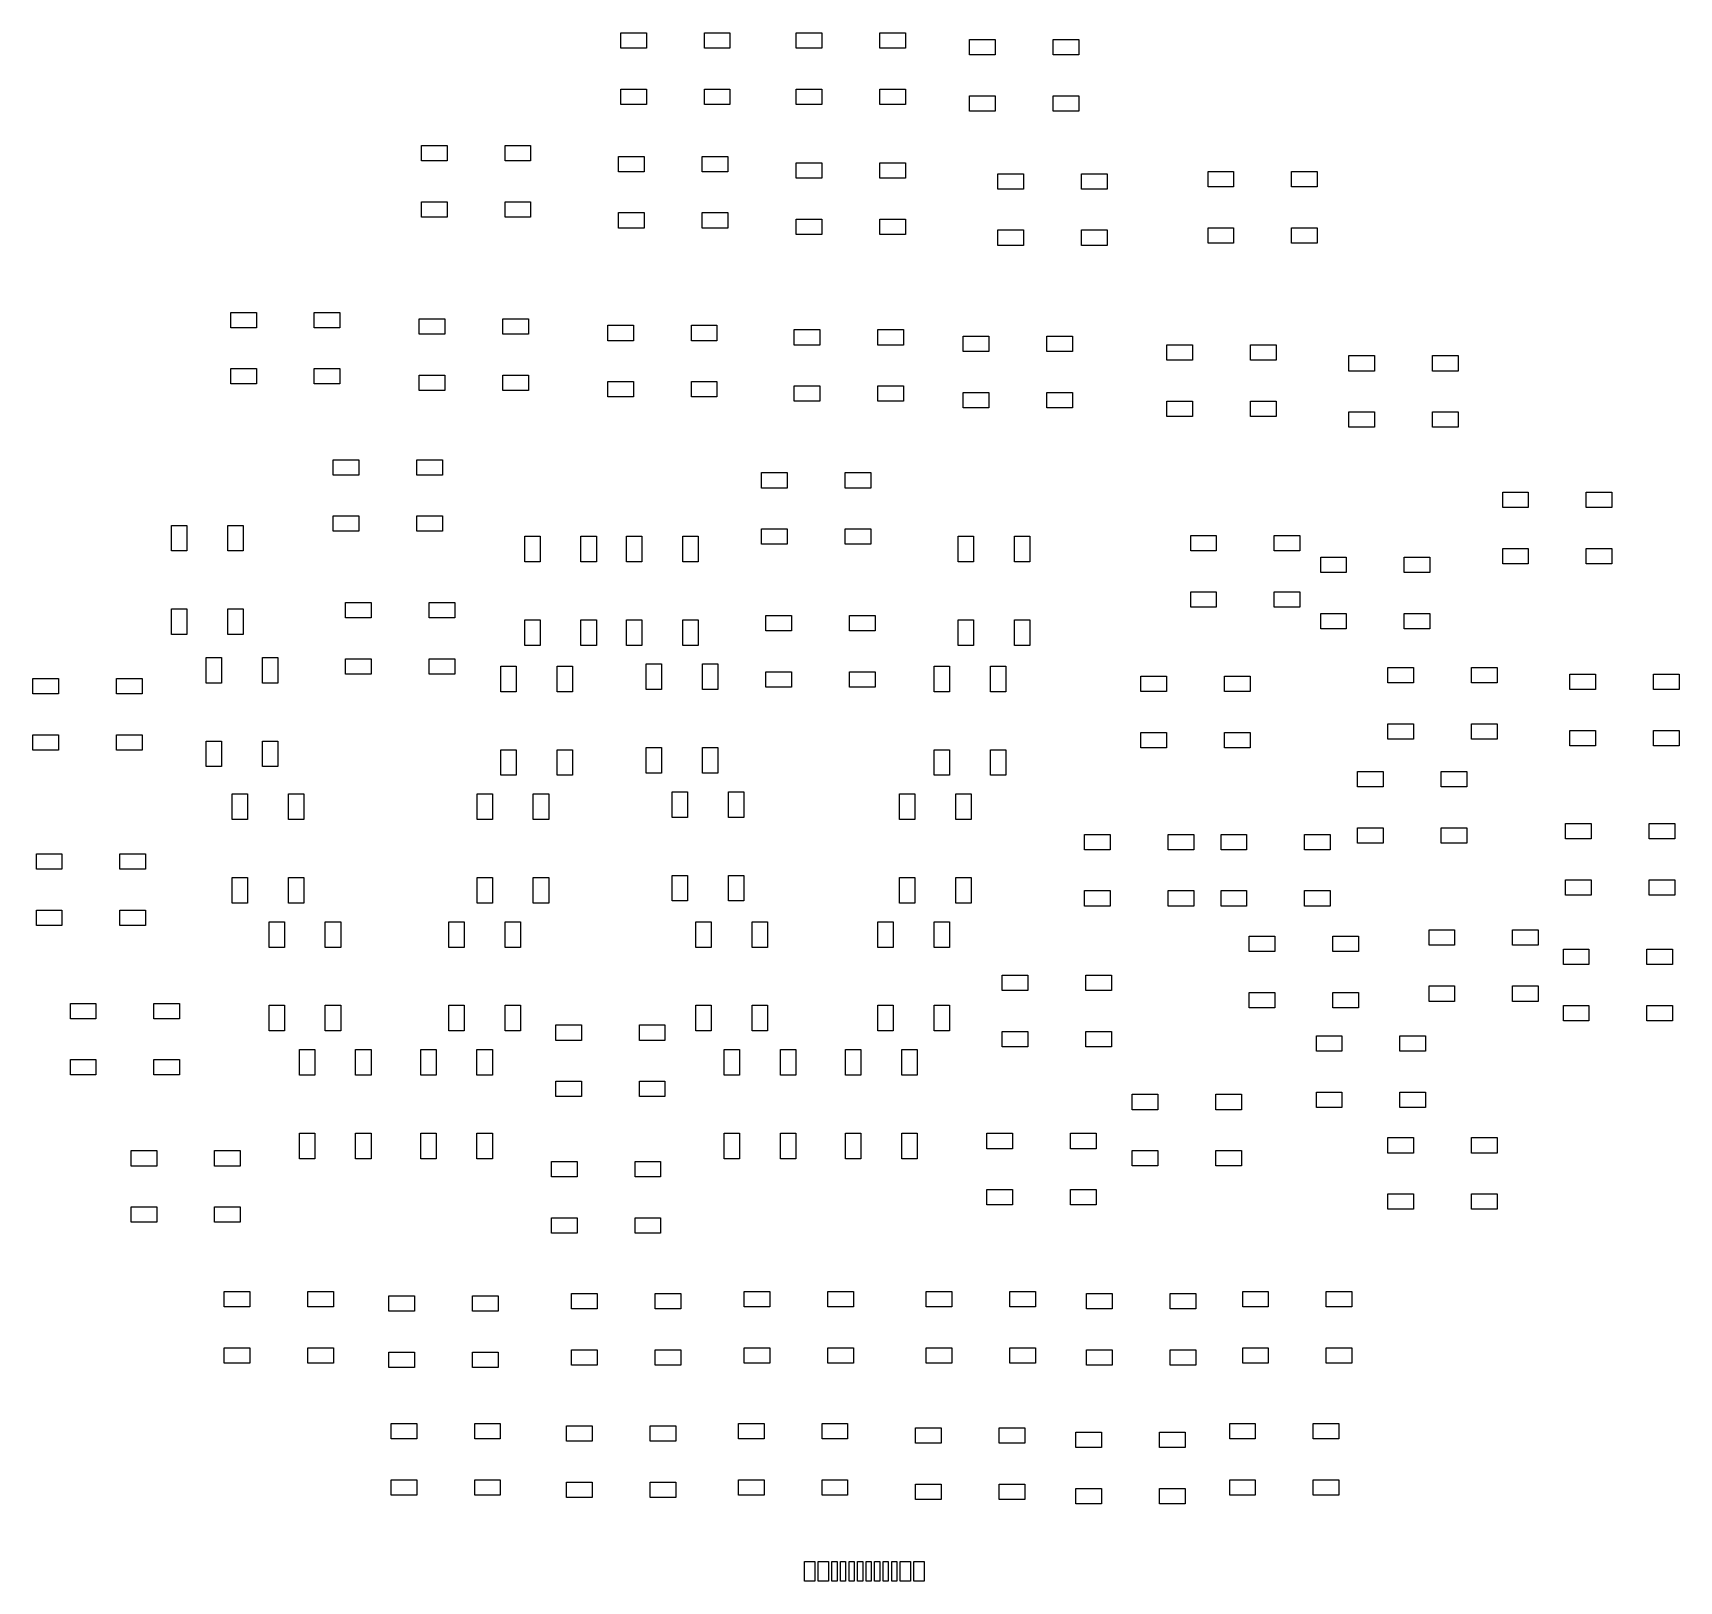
# Model space of a CAD drawing. Extents: x 3.44 to 7.24, y -5.66 to -2.09.
import ezdxf

# ---------------------------------------------------------------- set-up
doc = ezdxf.new("R2010")
doc.units = 0
doc.header["$MEASUREMENT"] = 0
doc.layers.add('BLACK', color=7, linetype='CONTINUOUS')

msp = doc.modelspace()

# ---------------------------------------------------------------- linework, layer by layer
at = {"layer": 'BLACK', "linetype": 'CONTINUOUS'}
for p, q in [((4.794, -2.1228), (4.794, -2.0873)), ((4.794, -2.0873), (4.8531, -2.0873)), ((4.8531, -2.0873), (4.8531, -2.1228)), ((4.9869, -2.1228), (4.9869, -2.0873)), ((4.9869, -2.0873), (5.046, -2.0873)), ((5.046, -2.0873), (5.046, -2.1228)), ((5.199, -2.1228), (5.199, -2.0873)), ((5.199, -2.0873), (5.2581, -2.0873)), ((5.2581, -2.0873), (5.2581, -2.1228)), ((5.3919, -2.1228), (5.3919, -2.0873)), ((5.3919, -2.0873), (5.451, -2.0873)), ((5.451, -2.0873), (5.451, -2.1228)), ((4.8531, -2.1228), (4.794, -2.1228)), ((5.046, -2.1228), (4.9869, -2.1228)), ((5.2581, -2.1228), (5.199, -2.1228)), ((5.451, -2.1228), (5.3919, -2.1228)), ((5.599, -2.1378), (5.599, -2.1023)), ((5.599, -2.1023), (5.6581, -2.1023)), ((5.6581, -2.1023), (5.6581, -2.1378)), ((5.7919, -2.1378), (5.7919, -2.1023)), ((5.7919, -2.1023), (5.851, -2.1023)), ((5.851, -2.1023), (5.851, -2.1378)), ((5.6581, -2.1378), (5.599, -2.1378)), ((5.851, -2.1378), (5.7919, -2.1378)), ((4.794, -2.2527), (4.794, -2.2172)), ((4.794, -2.2172), (4.8531, -2.2172)), ((4.8531, -2.2172), (4.8531, -2.2527)), ((4.9869, -2.2527), (4.9869, -2.2172)), ((4.9869, -2.2172), (5.046, -2.2172)), ((5.046, -2.2172), (5.046, -2.2527)), ((5.199, -2.2527), (5.199, -2.2172)), ((5.199, -2.2172), (5.2581, -2.2172)), ((5.2581, -2.2172), (5.2581, -2.2527)), ((5.3919, -2.2527), (5.3919, -2.2172)), ((5.3919, -2.2172), (5.451, -2.2172)), ((5.451, -2.2172), (5.451, -2.2527)), ((5.599, -2.2677), (5.599, -2.2322)), ((5.599, -2.2322), (5.6581, -2.2322)), ((5.6581, -2.2322), (5.6581, -2.2677)), ((5.7919, -2.2677), (5.7919, -2.2322)), ((5.7919, -2.2322), (5.851, -2.2322)), ((5.851, -2.2322), (5.851, -2.2677)), ((4.8531, -2.2527), (4.794, -2.2527)), ((5.046, -2.2527), (4.9869, -2.2527)), ((5.2581, -2.2527), (5.199, -2.2527)), ((5.451, -2.2527), (5.3919, -2.2527)), ((5.6581, -2.2677), (5.599, -2.2677)), ((5.851, -2.2677), (5.7919, -2.2677)), ((4.334, -2.3828), (4.334, -2.3473)), ((4.334, -2.3473), (4.3931, -2.3473)), ((4.3931, -2.3473), (4.3931, -2.3828)), ((4.5269, -2.3828), (4.5269, -2.3473)), ((4.5269, -2.3473), (4.586, -2.3473)), ((4.586, -2.3473), (4.586, -2.3828)), ((4.3931, -2.3828), (4.334, -2.3828)), ((4.586, -2.3828), (4.5269, -2.3828)), ((4.789, -2.4078), (4.789, -2.3723)), ((4.789, -2.3723), (4.8481, -2.3723)), ((4.8481, -2.3723), (4.8481, -2.4078)), ((4.9819, -2.4078), (4.9819, -2.3723)), ((4.9819, -2.3723), (5.041, -2.3723)), ((5.041, -2.3723), (5.041, -2.4078)), ((5.199, -2.4228), (5.199, -2.3873)), ((5.199, -2.3873), (5.2581, -2.3873)), ((5.2581, -2.3873), (5.2581, -2.4228)), ((5.3919, -2.4228), (5.3919, -2.3873)), ((5.3919, -2.3873), (5.451, -2.3873)), ((5.451, -2.3873), (5.451, -2.4228)), ((4.8481, -2.4078), (4.789, -2.4078)), ((5.041, -2.4078), (4.9819, -2.4078)), ((5.2581, -2.4228), (5.199, -2.4228)), ((5.451, -2.4228), (5.3919, -2.4228)), ((5.664, -2.4478), (5.664, -2.4123)), ((5.664, -2.4123), (5.7231, -2.4123)), ((5.7231, -2.4123), (5.7231, -2.4478)), ((5.8569, -2.4478), (5.8569, -2.4123)), ((5.8569, -2.4123), (5.916, -2.4123)), ((5.916, -2.4123), (5.916, -2.4478)), ((6.149, -2.4428), (6.149, -2.4073)), ((6.149, -2.4073), (6.2081, -2.4073)), ((6.2081, -2.4073), (6.2081, -2.4428)), ((6.3419, -2.4428), (6.3419, -2.4073)), ((6.3419, -2.4073), (6.401, -2.4073)), ((6.401, -2.4073), (6.401, -2.4428)), ((5.7231, -2.4478), (5.664, -2.4478)), ((5.916, -2.4478), (5.8569, -2.4478)), ((6.2081, -2.4428), (6.149, -2.4428)), ((6.401, -2.4428), (6.3419, -2.4428)), ((4.334, -2.5127), (4.334, -2.4772)), ((4.334, -2.4772), (4.3931, -2.4772)), ((4.3931, -2.4772), (4.3931, -2.5127)), ((4.5269, -2.5127), (4.5269, -2.4772)), ((4.5269, -2.4772), (4.586, -2.4772)), ((4.586, -2.4772), (4.586, -2.5127)), ((4.789, -2.5377), (4.789, -2.5022)), ((4.789, -2.5022), (4.8481, -2.5022)), ((4.8481, -2.5022), (4.8481, -2.5377)), ((4.9819, -2.5377), (4.9819, -2.5022)), ((4.9819, -2.5022), (5.041, -2.5022)), ((5.041, -2.5022), (5.041, -2.5377)), ((4.3931, -2.5127), (4.334, -2.5127)), ((4.586, -2.5127), (4.5269, -2.5127)), ((4.8481, -2.5377), (4.789, -2.5377)), ((5.041, -2.5377), (4.9819, -2.5377)), ((5.199, -2.5527), (5.199, -2.5172)), ((5.199, -2.5172), (5.2581, -2.5172)), ((5.2581, -2.5172), (5.2581, -2.5527)), ((5.3919, -2.5527), (5.3919, -2.5172)), ((5.3919, -2.5172), (5.451, -2.5172)), ((5.451, -2.5172), (5.451, -2.5527)), ((5.664, -2.5777), (5.664, -2.5422)), ((5.664, -2.5422), (5.7231, -2.5422)), ((5.7231, -2.5422), (5.7231, -2.5777)), ((5.8569, -2.5777), (5.8569, -2.5422)), ((5.8569, -2.5422), (5.916, -2.5422)), ((5.916, -2.5422), (5.916, -2.5777)), ((6.149, -2.5727), (6.149, -2.5372)), ((6.149, -2.5372), (6.2081, -2.5372)), ((6.2081, -2.5372), (6.2081, -2.5727)), ((6.3419, -2.5727), (6.3419, -2.5372)), ((6.3419, -2.5372), (6.401, -2.5372)), ((6.401, -2.5372), (6.401, -2.5727)), ((5.2581, -2.5527), (5.199, -2.5527)), ((5.451, -2.5527), (5.3919, -2.5527)), ((5.7231, -2.5777), (5.664, -2.5777)), ((5.916, -2.5777), (5.8569, -2.5777)), ((6.2081, -2.5727), (6.149, -2.5727)), ((6.401, -2.5727), (6.3419, -2.5727)), ((3.894, -2.7678), (3.894, -2.7323)), ((3.894, -2.7323), (3.9531, -2.7323)), ((3.9531, -2.7323), (3.9531, -2.7678)), ((4.0869, -2.7678), (4.0869, -2.7323)), ((4.0869, -2.7323), (4.146, -2.7323)), ((4.146, -2.7323), (4.146, -2.7678)), ((3.9531, -2.7678), (3.894, -2.7678)), ((4.146, -2.7678), (4.0869, -2.7678)), ((4.329, -2.7828), (4.329, -2.7473)), ((4.329, -2.7473), (4.3881, -2.7473)), ((4.3881, -2.7473), (4.3881, -2.7828)), ((4.5219, -2.7828), (4.5219, -2.7473)), ((4.5219, -2.7473), (4.581, -2.7473)), ((4.581, -2.7473), (4.581, -2.7828)), ((4.764, -2.7978), (4.764, -2.7623)), ((4.764, -2.7623), (4.8231, -2.7623)), ((4.8231, -2.7623), (4.8231, -2.7978)), ((4.9569, -2.7978), (4.9569, -2.7623)), ((4.9569, -2.7623), (5.016, -2.7623)), ((5.016, -2.7623), (5.016, -2.7978)), ((5.194, -2.8078), (5.194, -2.7723)), ((5.194, -2.7723), (5.2531, -2.7723)), ((5.2531, -2.7723), (5.2531, -2.8078)), ((5.3869, -2.8078), (5.3869, -2.7723)), ((5.3869, -2.7723), (5.446, -2.7723)), ((5.446, -2.7723), (5.446, -2.8078)), ((4.3881, -2.7828), (4.329, -2.7828)), ((4.581, -2.7828), (4.5219, -2.7828)), ((4.8231, -2.7978), (4.764, -2.7978)), ((5.016, -2.7978), (4.9569, -2.7978)), ((5.2531, -2.8078), (5.194, -2.8078)), ((5.446, -2.8078), (5.3869, -2.8078)), ((5.584, -2.8228), (5.584, -2.7873)), ((5.584, -2.7873), (5.6431, -2.7873)), ((5.6431, -2.7873), (5.6431, -2.8228)), ((5.7769, -2.8228), (5.7769, -2.7873)), ((5.7769, -2.7873), (5.836, -2.7873)), ((5.836, -2.7873), (5.836, -2.8228)), ((6.054, -2.8428), (6.054, -2.8073)), ((6.054, -2.8073), (6.1131, -2.8073)), ((6.1131, -2.8073), (6.1131, -2.8428)), ((6.2469, -2.8428), (6.2469, -2.8073)), ((6.2469, -2.8073), (6.306, -2.8073)), ((6.306, -2.8073), (6.306, -2.8428)), ((5.6431, -2.8228), (5.584, -2.8228)), ((5.836, -2.8228), (5.7769, -2.8228)), ((6.1131, -2.8428), (6.054, -2.8428)), ((6.306, -2.8428), (6.2469, -2.8428)), ((6.474, -2.8678), (6.474, -2.8323)), ((6.474, -2.8323), (6.5331, -2.8323)), ((6.5331, -2.8323), (6.5331, -2.8678)), ((6.6669, -2.8678), (6.6669, -2.8323)), ((6.6669, -2.8323), (6.726, -2.8323)), ((6.726, -2.8323), (6.726, -2.8678)), ((3.894, -2.8977), (3.894, -2.8622)), ((3.894, -2.8622), (3.9531, -2.8622)), ((3.9531, -2.8622), (3.9531, -2.8977)), ((4.0869, -2.8977), (4.0869, -2.8622)), ((4.0869, -2.8622), (4.146, -2.8622)), ((4.146, -2.8622), (4.146, -2.8977)), ((4.329, -2.9127), (4.329, -2.8772)), ((4.329, -2.8772), (4.3881, -2.8772)), ((4.3881, -2.8772), (4.3881, -2.9127)), ((4.5219, -2.9127), (4.5219, -2.8772)), ((4.5219, -2.8772), (4.581, -2.8772)), ((4.581, -2.8772), (4.581, -2.9127)), ((6.5331, -2.8678), (6.474, -2.8678)), ((6.726, -2.8678), (6.6669, -2.8678)), ((3.9531, -2.8977), (3.894, -2.8977)), ((4.146, -2.8977), (4.0869, -2.8977)), ((4.3881, -2.9127), (4.329, -2.9127)), ((4.581, -2.9127), (4.5219, -2.9127)), ((4.764, -2.9277), (4.764, -2.8922)), ((4.764, -2.8922), (4.8231, -2.8922)), ((4.8231, -2.8922), (4.8231, -2.9277)), ((4.9569, -2.9277), (4.9569, -2.8922)), ((4.9569, -2.8922), (5.016, -2.8922)), ((5.016, -2.8922), (5.016, -2.9277)), ((5.194, -2.9377), (5.194, -2.9022)), ((5.194, -2.9022), (5.2531, -2.9022)), ((5.2531, -2.9022), (5.2531, -2.9377)), ((5.3869, -2.9377), (5.3869, -2.9022)), ((5.3869, -2.9022), (5.446, -2.9022)), ((5.446, -2.9022), (5.446, -2.9377)), ((5.584, -2.9527), (5.584, -2.9172)), ((5.584, -2.9172), (5.6431, -2.9172)), ((5.6431, -2.9172), (5.6431, -2.9527)), ((5.7769, -2.9527), (5.7769, -2.9172)), ((5.7769, -2.9172), (5.836, -2.9172)), ((5.836, -2.9172), (5.836, -2.9527)), ((4.8231, -2.9277), (4.764, -2.9277)), ((5.016, -2.9277), (4.9569, -2.9277)), ((5.2531, -2.9377), (5.194, -2.9377)), ((5.446, -2.9377), (5.3869, -2.9377)), ((5.6431, -2.9527), (5.584, -2.9527)), ((5.836, -2.9527), (5.7769, -2.9527)), ((6.054, -2.9727), (6.054, -2.9372)), ((6.054, -2.9372), (6.1131, -2.9372)), ((6.1131, -2.9372), (6.1131, -2.9727)), ((6.2469, -2.9727), (6.2469, -2.9372)), ((6.2469, -2.9372), (6.306, -2.9372)), ((6.306, -2.9372), (6.306, -2.9727)), ((6.474, -2.9977), (6.474, -2.9622)), ((6.474, -2.9622), (6.5331, -2.9622)), ((6.5331, -2.9622), (6.5331, -2.9977)), ((6.6669, -2.9977), (6.6669, -2.9622)), ((6.6669, -2.9622), (6.726, -2.9622)), ((6.726, -2.9622), (6.726, -2.9977)), ((6.1131, -2.9727), (6.054, -2.9727)), ((6.306, -2.9727), (6.2469, -2.9727)), ((6.5331, -2.9977), (6.474, -2.9977)), ((6.726, -2.9977), (6.6669, -2.9977)), ((4.1305, -3.1078), (4.1305, -3.0724)), ((4.1305, -3.0724), (4.1895, -3.0724)), ((4.1895, -3.0724), (4.1895, -3.1078)), ((4.3234, -3.1078), (4.3234, -3.0724)), ((4.3234, -3.0724), (4.3824, -3.0724)), ((4.3824, -3.0724), (4.3824, -3.1078)), ((4.1895, -3.1078), (4.1305, -3.1078)), ((4.3824, -3.1078), (4.3234, -3.1078)), ((5.119, -3.1378), (5.119, -3.1023)), ((5.119, -3.1023), (5.1781, -3.1023)), ((5.1781, -3.1023), (5.1781, -3.1378)), ((5.3119, -3.1378), (5.3119, -3.1023)), ((5.3119, -3.1023), (5.371, -3.1023)), ((5.371, -3.1023), (5.371, -3.1378)), ((5.1781, -3.1378), (5.119, -3.1378)), ((5.371, -3.1378), (5.3119, -3.1378)), ((6.829, -3.1828), (6.829, -3.1473)), ((6.829, -3.1473), (6.8881, -3.1473)), ((6.8881, -3.1473), (6.8881, -3.1828)), ((7.0219, -3.1828), (7.0219, -3.1473)), ((7.0219, -3.1473), (7.081, -3.1473)), ((7.081, -3.1473), (7.081, -3.1828)), ((6.8881, -3.1828), (6.829, -3.1828)), ((7.081, -3.1828), (7.0219, -3.1828)), ((3.7573, -3.2831), (3.7573, -3.224)), ((3.7573, -3.224), (3.7928, -3.224)), ((3.7928, -3.224), (3.7928, -3.2831)), ((3.8872, -3.2831), (3.8872, -3.224)), ((3.8872, -3.224), (3.9227, -3.224)), ((3.9227, -3.224), (3.9227, -3.2831)), ((4.1305, -3.2377), (4.1305, -3.2023)), ((4.1305, -3.2023), (4.1895, -3.2023)), ((4.1895, -3.2023), (4.1895, -3.2377)), ((4.3234, -3.2377), (4.3234, -3.2023)), ((4.3234, -3.2023), (4.3824, -3.2023)), ((4.3824, -3.2023), (4.3824, -3.2377)), ((4.1895, -3.2377), (4.1305, -3.2377)), ((4.3824, -3.2377), (4.3234, -3.2377)), ((4.5723, -3.3081), (4.5723, -3.249)), ((4.5723, -3.249), (4.6078, -3.249)), ((4.6078, -3.249), (4.6078, -3.3081)), ((4.7022, -3.3081), (4.7022, -3.249)), ((4.7022, -3.249), (4.7377, -3.249)), ((4.7377, -3.249), (4.7377, -3.3081)), ((4.8073, -3.3081), (4.8073, -3.249)), ((4.8073, -3.249), (4.8428, -3.249)), ((4.8428, -3.249), (4.8428, -3.3081)), ((4.9372, -3.3081), (4.9372, -3.249)), ((4.9372, -3.249), (4.9727, -3.249)), ((4.9727, -3.249), (4.9727, -3.3081)), ((5.119, -3.2677), (5.119, -3.2322)), ((5.119, -3.2322), (5.1781, -3.2322)), ((5.1781, -3.2322), (5.1781, -3.2677)), ((5.3119, -3.2677), (5.3119, -3.2322)), ((5.3119, -3.2322), (5.371, -3.2322)), ((5.371, -3.2322), (5.371, -3.2677)), ((5.5723, -3.3081), (5.5723, -3.249)), ((5.5723, -3.249), (5.6078, -3.249)), ((5.6078, -3.249), (5.6078, -3.3081)), ((5.7022, -3.3081), (5.7022, -3.249)), ((5.7022, -3.249), (5.7377, -3.249)), ((5.7377, -3.249), (5.7377, -3.3081)), ((6.109, -3.2828), (6.109, -3.2473)), ((6.109, -3.2473), (6.1681, -3.2473)), ((6.1681, -3.2473), (6.1681, -3.2828)), ((6.3019, -3.2828), (6.3019, -3.2473)), ((6.3019, -3.2473), (6.361, -3.2473)), ((6.361, -3.2473), (6.361, -3.2828)), ((3.7928, -3.2831), (3.7573, -3.2831)), ((3.9227, -3.2831), (3.8872, -3.2831)), ((5.1781, -3.2677), (5.119, -3.2677)), ((5.371, -3.2677), (5.3119, -3.2677)), ((6.1681, -3.2828), (6.109, -3.2828)), ((6.361, -3.2828), (6.3019, -3.2828)), ((6.409, -3.3328), (6.409, -3.2973)), ((6.409, -3.2973), (6.4681, -3.2973)), ((6.4681, -3.2973), (6.4681, -3.3328)), ((6.6019, -3.3328), (6.6019, -3.2973)), ((6.6019, -3.2973), (6.661, -3.2973)), ((6.661, -3.2973), (6.661, -3.3328)), ((6.829, -3.3127), (6.829, -3.2772)), ((6.829, -3.2772), (6.8881, -3.2772)), ((6.8881, -3.2772), (6.8881, -3.3127)), ((7.0219, -3.3127), (7.0219, -3.2772)), ((7.0219, -3.2772), (7.081, -3.2772)), ((7.081, -3.2772), (7.081, -3.3127)), ((4.6078, -3.3081), (4.5723, -3.3081)), ((4.7377, -3.3081), (4.7022, -3.3081)), ((4.8428, -3.3081), (4.8073, -3.3081)), ((4.9727, -3.3081), (4.9372, -3.3081)), ((5.6078, -3.3081), (5.5723, -3.3081)), ((5.7377, -3.3081), (5.7022, -3.3081)), ((6.4681, -3.3328), (6.409, -3.3328)), ((6.661, -3.3328), (6.6019, -3.3328)), ((6.8881, -3.3127), (6.829, -3.3127)), ((7.081, -3.3127), (7.0219, -3.3127)), ((6.109, -3.4127), (6.109, -3.3772)), ((6.109, -3.3772), (6.1681, -3.3772)), ((6.1681, -3.3772), (6.1681, -3.4127)), ((6.3019, -3.4127), (6.3019, -3.3772)), ((6.3019, -3.3772), (6.361, -3.3772)), ((6.361, -3.3772), (6.361, -3.4127)), ((3.7573, -3.476), (3.7573, -3.4169)), ((3.7573, -3.4169), (3.7928, -3.4169)), ((3.7928, -3.4169), (3.7928, -3.476)), ((3.8872, -3.476), (3.8872, -3.4169)), ((3.8872, -3.4169), (3.9227, -3.4169)), ((3.9227, -3.4169), (3.9227, -3.476)), ((4.159, -3.4378), (4.159, -3.4023)), ((4.159, -3.4023), (4.2181, -3.4023)), ((4.2181, -3.4023), (4.2181, -3.4378)), ((4.3519, -3.4378), (4.3519, -3.4023)), ((4.3519, -3.4023), (4.411, -3.4023)), ((4.411, -3.4023), (4.411, -3.4378)), ((6.1681, -3.4127), (6.109, -3.4127)), ((6.361, -3.4127), (6.3019, -3.4127)), ((4.2181, -3.4378), (4.159, -3.4378)), ((4.411, -3.4378), (4.3519, -3.4378)), ((4.5723, -3.501), (4.5723, -3.4419)), ((4.5723, -3.4419), (4.6078, -3.4419)), ((4.6078, -3.4419), (4.6078, -3.501)), ((4.7022, -3.501), (4.7022, -3.4419)), ((4.7022, -3.4419), (4.7377, -3.4419)), ((4.7377, -3.4419), (4.7377, -3.501)), ((4.8073, -3.501), (4.8073, -3.4419)), ((4.8073, -3.4419), (4.8428, -3.4419)), ((4.8428, -3.4419), (4.8428, -3.501)), ((4.9372, -3.501), (4.9372, -3.4419)), ((4.9372, -3.4419), (4.9727, -3.4419)), ((4.9727, -3.4419), (4.9727, -3.501)), ((5.129, -3.4678), (5.129, -3.4323)), ((5.129, -3.4323), (5.1881, -3.4323)), ((5.1881, -3.4323), (5.1881, -3.4678)), ((5.3219, -3.4678), (5.3219, -3.4323)), ((5.3219, -3.4323), (5.381, -3.4323)), ((5.381, -3.4323), (5.381, -3.4678)), ((5.5723, -3.501), (5.5723, -3.4419)), ((5.5723, -3.4419), (5.6078, -3.4419)), ((5.6078, -3.4419), (5.6078, -3.501)), ((5.7022, -3.501), (5.7022, -3.4419)), ((5.7022, -3.4419), (5.7377, -3.4419)), ((5.7377, -3.4419), (5.7377, -3.501)), ((6.409, -3.4627), (6.409, -3.4272)), ((6.409, -3.4272), (6.4681, -3.4272)), ((6.4681, -3.4272), (6.4681, -3.4627)), ((6.6019, -3.4627), (6.6019, -3.4272)), ((6.6019, -3.4272), (6.661, -3.4272)), ((6.661, -3.4272), (6.661, -3.4627)), ((3.7928, -3.476), (3.7573, -3.476)), ((3.9227, -3.476), (3.8872, -3.476)), ((5.1881, -3.4678), (5.129, -3.4678)), ((5.381, -3.4678), (5.3219, -3.4678)), ((6.4681, -3.4627), (6.409, -3.4627)), ((6.661, -3.4627), (6.6019, -3.4627)), ((3.8373, -3.5881), (3.8373, -3.529)), ((3.8373, -3.529), (3.8728, -3.529)), ((3.8728, -3.529), (3.8728, -3.5881)), ((3.9672, -3.5881), (3.9672, -3.529)), ((3.9672, -3.529), (4.0027, -3.529)), ((4.0027, -3.529), (4.0027, -3.5881)), ((4.159, -3.5677), (4.159, -3.5322)), ((4.159, -3.5322), (4.2181, -3.5322)), ((4.2181, -3.5322), (4.2181, -3.5677)), ((4.3519, -3.5677), (4.3519, -3.5322)), ((4.3519, -3.5322), (4.411, -3.5322)), ((4.411, -3.5322), (4.411, -3.5677)), ((4.6078, -3.501), (4.5723, -3.501)), ((4.7377, -3.501), (4.7022, -3.501)), ((4.8428, -3.501), (4.8073, -3.501)), ((4.9727, -3.501), (4.9372, -3.501)), ((5.6078, -3.501), (5.5723, -3.501)), ((5.7377, -3.501), (5.7022, -3.501)), ((4.2181, -3.5677), (4.159, -3.5677)), ((4.411, -3.5677), (4.3519, -3.5677)), ((4.5173, -3.6081), (4.5173, -3.549)), ((4.5173, -3.549), (4.5528, -3.549)), ((4.5528, -3.549), (4.5528, -3.6081)), ((4.6472, -3.6081), (4.6472, -3.549)), ((4.6472, -3.549), (4.6827, -3.549)), ((4.6827, -3.549), (4.6827, -3.6081)), ((4.8523, -3.6031), (4.8523, -3.544)), ((4.8523, -3.544), (4.8878, -3.544)), ((4.8878, -3.544), (4.8878, -3.6031)), ((4.9822, -3.6031), (4.9822, -3.544)), ((4.9822, -3.544), (5.0177, -3.544)), ((5.0177, -3.544), (5.0177, -3.6031)), ((5.129, -3.5977), (5.129, -3.5622)), ((5.129, -3.5622), (5.1881, -3.5622)), ((5.1881, -3.5622), (5.1881, -3.5977)), ((5.3219, -3.5977), (5.3219, -3.5622)), ((5.3219, -3.5622), (5.381, -3.5622)), ((5.381, -3.5622), (5.381, -3.5977)), ((5.5173, -3.6081), (5.5173, -3.549)), ((5.5173, -3.549), (5.5528, -3.549)), ((5.5528, -3.549), (5.5528, -3.6081)), ((5.6472, -3.6081), (5.6472, -3.549)), ((5.6472, -3.549), (5.6827, -3.549)), ((5.6827, -3.549), (5.6827, -3.6081)), ((6.564, -3.5878), (6.564, -3.5523)), ((6.564, -3.5523), (6.6231, -3.5523)), ((6.6231, -3.5523), (6.6231, -3.5878)), ((6.7569, -3.5878), (6.7569, -3.5523)), ((6.7569, -3.5523), (6.816, -3.5523)), ((6.816, -3.5523), (6.816, -3.5878)), ((6.984, -3.6028), (6.984, -3.5673)), ((6.984, -3.5673), (7.0431, -3.5673)), ((7.0431, -3.5673), (7.0431, -3.6028)), ((7.1769, -3.6028), (7.1769, -3.5673)), ((7.1769, -3.5673), (7.236, -3.5673)), ((7.236, -3.5673), (7.236, -3.6028)), ((3.4376, -3.6128), (3.4376, -3.5773)), ((3.4376, -3.5773), (3.4966, -3.5773)), ((3.4966, -3.5773), (3.4966, -3.6128)), ((3.6305, -3.6128), (3.6305, -3.5773)), ((3.6305, -3.5773), (3.6895, -3.5773)), ((3.6895, -3.5773), (3.6895, -3.6128)), ((3.8728, -3.5881), (3.8373, -3.5881)), ((4.0027, -3.5881), (3.9672, -3.5881)), ((4.5528, -3.6081), (4.5173, -3.6081)), ((4.6827, -3.6081), (4.6472, -3.6081)), ((4.8878, -3.6031), (4.8523, -3.6031)), ((5.0177, -3.6031), (4.9822, -3.6031)), ((5.1881, -3.5977), (5.129, -3.5977)), ((5.381, -3.5977), (5.3219, -3.5977)), ((5.5528, -3.6081), (5.5173, -3.6081)), ((5.6827, -3.6081), (5.6472, -3.6081)), ((5.994, -3.6078), (5.994, -3.5723)), ((5.994, -3.5723), (6.0531, -3.5723)), ((6.0531, -3.6078), (5.994, -3.6078)), ((6.0531, -3.5723), (6.0531, -3.6078)), ((6.1869, -3.6078), (6.1869, -3.5723)), ((6.1869, -3.5723), (6.246, -3.5723)), ((6.246, -3.6078), (6.1869, -3.6078)), ((6.246, -3.5723), (6.246, -3.6078)), ((6.6231, -3.5878), (6.564, -3.5878)), ((6.816, -3.5878), (6.7569, -3.5878)), ((7.0431, -3.6028), (6.984, -3.6028)), ((7.236, -3.6028), (7.1769, -3.6028)), ((3.4966, -3.6128), (3.4376, -3.6128)), ((3.6895, -3.6128), (3.6305, -3.6128)), ((6.564, -3.7177), (6.564, -3.6822)), ((6.564, -3.6822), (6.6231, -3.6822)), ((6.6231, -3.6822), (6.6231, -3.7177)), ((6.7569, -3.7177), (6.7569, -3.6822)), ((6.7569, -3.6822), (6.816, -3.6822)), ((6.816, -3.6822), (6.816, -3.7177)), ((3.4376, -3.7427), (3.4376, -3.7072)), ((3.4376, -3.7072), (3.4966, -3.7072)), ((3.4966, -3.7072), (3.4966, -3.7427)), ((3.6305, -3.7427), (3.6305, -3.7072)), ((3.6305, -3.7072), (3.6895, -3.7072)), ((3.6895, -3.7072), (3.6895, -3.7427)), ((3.8373, -3.781), (3.8373, -3.7219)), ((3.8373, -3.7219), (3.8728, -3.7219)), ((3.8728, -3.7219), (3.8728, -3.781)), ((3.9672, -3.781), (3.9672, -3.7219)), ((3.9672, -3.7219), (4.0027, -3.7219)), ((4.0027, -3.7219), (4.0027, -3.781)), ((5.994, -3.7377), (5.994, -3.7022)), ((5.994, -3.7022), (6.0531, -3.7022)), ((6.0531, -3.7022), (6.0531, -3.7377)), ((6.1869, -3.7377), (6.1869, -3.7022)), ((6.1869, -3.7022), (6.246, -3.7022)), ((6.246, -3.7022), (6.246, -3.7377)), ((6.6231, -3.7177), (6.564, -3.7177)), ((6.816, -3.7177), (6.7569, -3.7177)), ((6.984, -3.7327), (6.984, -3.6972)), ((6.984, -3.6972), (7.0431, -3.6972)), ((7.0431, -3.6972), (7.0431, -3.7327)), ((7.1769, -3.7327), (7.1769, -3.6972)), ((7.1769, -3.6972), (7.236, -3.6972)), ((7.236, -3.6972), (7.236, -3.7327)), ((3.4966, -3.7427), (3.4376, -3.7427)), ((3.6895, -3.7427), (3.6305, -3.7427)), ((4.5173, -3.801), (4.5173, -3.7419)), ((4.5173, -3.7419), (4.5528, -3.7419)), ((4.5528, -3.7419), (4.5528, -3.801)), ((4.6472, -3.801), (4.6472, -3.7419)), ((4.6472, -3.7419), (4.6827, -3.7419)), ((4.6827, -3.7419), (4.6827, -3.801)), ((4.8523, -3.796), (4.8523, -3.7369)), ((4.8523, -3.7369), (4.8878, -3.7369)), ((4.8878, -3.7369), (4.8878, -3.796)), ((4.9822, -3.796), (4.9822, -3.7369)), ((4.9822, -3.7369), (5.0177, -3.7369)), ((5.0177, -3.7369), (5.0177, -3.796)), ((5.5173, -3.801), (5.5173, -3.7419)), ((5.5173, -3.7419), (5.5528, -3.7419)), ((5.5528, -3.7419), (5.5528, -3.801)), ((5.6472, -3.801), (5.6472, -3.7419)), ((5.6472, -3.7419), (5.6827, -3.7419)), ((5.6827, -3.7419), (5.6827, -3.801)), ((6.0531, -3.7377), (5.994, -3.7377)), ((6.246, -3.7377), (6.1869, -3.7377)), ((7.0431, -3.7327), (6.984, -3.7327)), ((7.236, -3.7327), (7.1769, -3.7327)), ((3.8728, -3.781), (3.8373, -3.781)), ((4.0027, -3.781), (3.9672, -3.781)), ((4.8878, -3.796), (4.8523, -3.796)), ((5.0177, -3.796), (4.9822, -3.796)), ((6.494, -3.8278), (6.494, -3.7923)), ((6.494, -3.7923), (6.5531, -3.7923)), ((6.5531, -3.7923), (6.5531, -3.8278)), ((6.6869, -3.8278), (6.6869, -3.7923)), ((6.6869, -3.7923), (6.746, -3.7923)), ((6.746, -3.7923), (6.746, -3.8278)), ((4.5528, -3.801), (4.5173, -3.801)), ((4.6827, -3.801), (4.6472, -3.801)), ((5.5528, -3.801), (5.5173, -3.801)), ((5.6827, -3.801), (5.6472, -3.801)), ((6.5531, -3.8278), (6.494, -3.8278)), ((6.746, -3.8278), (6.6869, -3.8278)), ((3.8973, -3.9031), (3.8973, -3.844)), ((3.8973, -3.844), (3.9328, -3.844)), ((3.9328, -3.844), (3.9328, -3.9031)), ((4.0272, -3.9031), (4.0272, -3.844)), ((4.0272, -3.844), (4.0627, -3.844)), ((4.0627, -3.844), (4.0627, -3.9031)), ((4.4623, -3.9031), (4.4623, -3.844)), ((4.4623, -3.844), (4.4978, -3.844)), ((4.4978, -3.844), (4.4978, -3.9031)), ((4.5922, -3.9031), (4.5922, -3.844)), ((4.5922, -3.844), (4.6277, -3.844)), ((4.6277, -3.844), (4.6277, -3.9031)), ((4.9123, -3.8981), (4.9123, -3.839)), ((4.9123, -3.839), (4.9478, -3.839)), ((4.9478, -3.839), (4.9478, -3.8981)), ((5.0422, -3.8981), (5.0422, -3.839)), ((5.0422, -3.839), (5.0777, -3.839)), ((5.0777, -3.839), (5.0777, -3.8981)), ((5.4373, -3.9031), (5.4373, -3.844)), ((5.4373, -3.844), (5.4728, -3.844)), ((5.4728, -3.844), (5.4728, -3.9031)), ((5.5672, -3.9031), (5.5672, -3.844)), ((5.5672, -3.844), (5.6027, -3.844)), ((5.6027, -3.844), (5.6027, -3.9031)), ((3.9328, -3.9031), (3.8973, -3.9031)), ((4.0627, -3.9031), (4.0272, -3.9031)), ((4.4978, -3.9031), (4.4623, -3.9031)), ((4.6277, -3.9031), (4.5922, -3.9031)), ((4.9478, -3.8981), (4.9123, -3.8981)), ((5.0777, -3.8981), (5.0422, -3.8981)), ((5.4728, -3.9031), (5.4373, -3.9031)), ((5.6027, -3.9031), (5.5672, -3.9031)), ((6.974, -3.9478), (6.974, -3.9123)), ((6.974, -3.9123), (7.0331, -3.9123)), ((7.0331, -3.9123), (7.0331, -3.9478)), ((7.1669, -3.9478), (7.1669, -3.9123)), ((7.1669, -3.9123), (7.226, -3.9123)), ((7.226, -3.9123), (7.226, -3.9478)), ((5.864, -3.9728), (5.864, -3.9373)), ((5.864, -3.9373), (5.9231, -3.9373)), ((5.9231, -3.9373), (5.9231, -3.9728)), ((6.0569, -3.9728), (6.0569, -3.9373)), ((6.0569, -3.9373), (6.116, -3.9373)), ((6.116, -3.9373), (6.116, -3.9728)), ((6.179, -3.9728), (6.179, -3.9373)), ((6.179, -3.9373), (6.2381, -3.9373)), ((6.2381, -3.9373), (6.2381, -3.9728)), ((6.3719, -3.9728), (6.3719, -3.9373)), ((6.3719, -3.9373), (6.431, -3.9373)), ((6.431, -3.9373), (6.431, -3.9728)), ((6.494, -3.9577), (6.494, -3.9222)), ((6.494, -3.9222), (6.5531, -3.9222)), ((6.5531, -3.9222), (6.5531, -3.9577)), ((6.6869, -3.9577), (6.6869, -3.9222)), ((6.6869, -3.9222), (6.746, -3.9222)), ((6.746, -3.9222), (6.746, -3.9577)), ((7.0331, -3.9478), (6.974, -3.9478)), ((7.226, -3.9478), (7.1669, -3.9478)), ((3.4455, -4.0177), (3.4455, -3.9823)), ((3.4455, -3.9823), (3.5045, -3.9823)), ((3.5045, -3.9823), (3.5045, -4.0177)), ((3.6384, -4.0177), (3.6384, -3.9823)), ((3.6384, -3.9823), (3.6974, -3.9823)), ((3.6974, -3.9823), (3.6974, -4.0177)), ((5.9231, -3.9728), (5.864, -3.9728)), ((6.116, -3.9728), (6.0569, -3.9728)), ((6.2381, -3.9728), (6.179, -3.9728)), ((6.431, -3.9728), (6.3719, -3.9728)), ((6.5531, -3.9577), (6.494, -3.9577)), ((6.746, -3.9577), (6.6869, -3.9577)), ((3.5045, -4.0177), (3.4455, -4.0177)), ((3.6974, -4.0177), (3.6384, -4.0177)), ((3.8973, -4.096), (3.8973, -4.0369)), ((3.8973, -4.0369), (3.9328, -4.0369)), ((3.9328, -4.0369), (3.9328, -4.096)), ((4.0272, -4.096), (4.0272, -4.0369)), ((4.0272, -4.0369), (4.0627, -4.0369)), ((4.0627, -4.0369), (4.0627, -4.096)), ((4.4623, -4.096), (4.4623, -4.0369)), ((4.4623, -4.0369), (4.4978, -4.0369)), ((4.4978, -4.0369), (4.4978, -4.096)), ((4.5922, -4.096), (4.5922, -4.0369)), ((4.5922, -4.0369), (4.6277, -4.0369)), ((4.6277, -4.0369), (4.6277, -4.096)), ((4.9123, -4.091), (4.9123, -4.0319)), ((4.9123, -4.0319), (4.9478, -4.0319)), ((4.9478, -4.0319), (4.9478, -4.091)), ((5.0422, -4.091), (5.0422, -4.0319)), ((5.0422, -4.0319), (5.0777, -4.0319)), ((5.0777, -4.0319), (5.0777, -4.091)), ((5.4373, -4.096), (5.4373, -4.0369)), ((5.4373, -4.0369), (5.4728, -4.0369)), ((5.4728, -4.0369), (5.4728, -4.096)), ((5.5672, -4.096), (5.5672, -4.0369)), ((5.5672, -4.0369), (5.6027, -4.0369)), ((5.6027, -4.0369), (5.6027, -4.096)), ((6.974, -4.0777), (6.974, -4.0422)), ((6.974, -4.0422), (7.0331, -4.0422)), ((7.0331, -4.0422), (7.0331, -4.0777)), ((7.1669, -4.0777), (7.1669, -4.0422)), ((7.1669, -4.0422), (7.226, -4.0422)), ((7.226, -4.0422), (7.226, -4.0777)), ((3.9328, -4.096), (3.8973, -4.096)), ((4.0627, -4.096), (4.0272, -4.096)), ((4.4978, -4.096), (4.4623, -4.096)), ((4.6277, -4.096), (4.5922, -4.096)), ((4.9478, -4.091), (4.9123, -4.091)), ((5.0777, -4.091), (5.0422, -4.091)), ((5.4728, -4.096), (5.4373, -4.096)), ((5.6027, -4.096), (5.5672, -4.096)), ((5.864, -4.1027), (5.864, -4.0672)), ((5.864, -4.0672), (5.9231, -4.0672)), ((5.9231, -4.0672), (5.9231, -4.1027)), ((6.0569, -4.1027), (6.0569, -4.0672)), ((6.0569, -4.0672), (6.116, -4.0672)), ((6.116, -4.0672), (6.116, -4.1027)), ((6.179, -4.1027), (6.179, -4.0672)), ((6.179, -4.0672), (6.2381, -4.0672)), ((6.2381, -4.0672), (6.2381, -4.1027)), ((6.3719, -4.1027), (6.3719, -4.0672)), ((6.3719, -4.0672), (6.431, -4.0672)), ((6.431, -4.0672), (6.431, -4.1027)), ((7.0331, -4.0777), (6.974, -4.0777)), ((7.226, -4.0777), (7.1669, -4.0777)), ((3.4455, -4.1476), (3.4455, -4.1122)), ((3.4455, -4.1122), (3.5045, -4.1122)), ((3.5045, -4.1122), (3.5045, -4.1476)), ((3.6384, -4.1476), (3.6384, -4.1122)), ((3.6384, -4.1122), (3.6974, -4.1122)), ((3.6974, -4.1122), (3.6974, -4.1476)), ((3.9823, -4.1981), (3.9823, -4.139)), ((3.9823, -4.139), (4.0178, -4.139)), ((4.0178, -4.139), (4.0178, -4.1981)), ((4.1122, -4.1981), (4.1122, -4.139)), ((4.1122, -4.139), (4.1477, -4.139)), ((4.1477, -4.139), (4.1477, -4.1981)), ((4.3973, -4.1981), (4.3973, -4.139)), ((4.3973, -4.139), (4.4328, -4.139)), ((4.4328, -4.139), (4.4328, -4.1981)), ((4.5272, -4.1981), (4.5272, -4.139)), ((4.5272, -4.139), (4.5627, -4.139)), ((4.5627, -4.139), (4.5627, -4.1981)), ((4.9673, -4.1981), (4.9673, -4.139)), ((4.9673, -4.139), (5.0028, -4.139)), ((5.0028, -4.139), (5.0028, -4.1981)), ((5.0972, -4.1981), (5.0972, -4.139)), ((5.0972, -4.139), (5.1327, -4.139)), ((5.1327, -4.139), (5.1327, -4.1981)), ((5.3873, -4.1981), (5.3873, -4.139)), ((5.3873, -4.139), (5.4228, -4.139)), ((5.4228, -4.139), (5.4228, -4.1981)), ((5.5172, -4.1981), (5.5172, -4.139)), ((5.5172, -4.139), (5.5527, -4.139)), ((5.5527, -4.139), (5.5527, -4.1981)), ((5.9231, -4.1027), (5.864, -4.1027)), ((6.116, -4.1027), (6.0569, -4.1027)), ((6.2381, -4.1027), (6.179, -4.1027)), ((6.431, -4.1027), (6.3719, -4.1027)), ((3.5045, -4.1476), (3.4455, -4.1476)), ((3.6974, -4.1476), (3.6384, -4.1476)), ((6.244, -4.2078), (6.244, -4.1723)), ((6.244, -4.1723), (6.3031, -4.1723)), ((6.3031, -4.1723), (6.3031, -4.2078)), ((6.4369, -4.2078), (6.4369, -4.1723)), ((6.4369, -4.1723), (6.496, -4.1723)), ((6.496, -4.1723), (6.496, -4.2078)), ((6.659, -4.1928), (6.659, -4.1573)), ((6.659, -4.1573), (6.7181, -4.1573)), ((6.7181, -4.1573), (6.7181, -4.1928)), ((6.8519, -4.1928), (6.8519, -4.1573)), ((6.8519, -4.1573), (6.911, -4.1573)), ((6.911, -4.1573), (6.911, -4.1928)), ((4.0178, -4.1981), (3.9823, -4.1981)), ((4.1477, -4.1981), (4.1122, -4.1981)), ((4.4328, -4.1981), (4.3973, -4.1981)), ((4.5627, -4.1981), (4.5272, -4.1981)), ((5.0028, -4.1981), (4.9673, -4.1981)), ((5.1327, -4.1981), (5.0972, -4.1981)), ((5.4228, -4.1981), (5.3873, -4.1981)), ((5.5527, -4.1981), (5.5172, -4.1981)), ((6.3031, -4.2078), (6.244, -4.2078)), ((6.496, -4.2078), (6.4369, -4.2078)), ((6.7181, -4.1928), (6.659, -4.1928)), ((6.911, -4.1928), (6.8519, -4.1928)), ((6.969, -4.2378), (6.969, -4.2023)), ((6.969, -4.2023), (7.0281, -4.2023)), ((7.0281, -4.2023), (7.0281, -4.2378)), ((7.1619, -4.2378), (7.1619, -4.2023)), ((7.1619, -4.2023), (7.221, -4.2023)), ((7.221, -4.2023), (7.221, -4.2378)), ((7.0281, -4.2378), (6.969, -4.2378)), ((7.221, -4.2378), (7.1619, -4.2378)), ((5.674, -4.2978), (5.674, -4.2623)), ((5.674, -4.2623), (5.7331, -4.2623)), ((5.7331, -4.2623), (5.7331, -4.2978)), ((5.8669, -4.2978), (5.8669, -4.2623)), ((5.8669, -4.2623), (5.926, -4.2623)), ((5.926, -4.2623), (5.926, -4.2978)), ((6.659, -4.3227), (6.659, -4.2872)), ((6.659, -4.2872), (6.7181, -4.2872)), ((6.7181, -4.2872), (6.7181, -4.3227)), ((6.8519, -4.3227), (6.8519, -4.2872)), ((6.8519, -4.2872), (6.911, -4.2872)), ((6.911, -4.2872), (6.911, -4.3227)), ((3.524, -4.3628), (3.524, -4.3273)), ((3.524, -4.3273), (3.5831, -4.3273)), ((3.5831, -4.3273), (3.5831, -4.3628)), ((3.7169, -4.3628), (3.7169, -4.3273)), ((3.7169, -4.3273), (3.776, -4.3273)), ((3.776, -4.3273), (3.776, -4.3628)), ((5.7331, -4.2978), (5.674, -4.2978)), ((5.926, -4.2978), (5.8669, -4.2978)), ((6.244, -4.3377), (6.244, -4.3022)), ((6.244, -4.3022), (6.3031, -4.3022)), ((6.3031, -4.3022), (6.3031, -4.3377)), ((6.4369, -4.3377), (6.4369, -4.3022)), ((6.4369, -4.3022), (6.496, -4.3022)), ((6.496, -4.3022), (6.496, -4.3377)), ((6.7181, -4.3227), (6.659, -4.3227)), ((6.911, -4.3227), (6.8519, -4.3227)), ((3.5831, -4.3628), (3.524, -4.3628)), ((3.776, -4.3628), (3.7169, -4.3628)), ((3.9823, -4.391), (3.9823, -4.3319)), ((3.9823, -4.3319), (4.0178, -4.3319)), ((4.0178, -4.3319), (4.0178, -4.391)), ((4.1122, -4.391), (4.1122, -4.3319)), ((4.1122, -4.3319), (4.1477, -4.3319)), ((4.1477, -4.3319), (4.1477, -4.391)), ((4.3973, -4.391), (4.3973, -4.3319)), ((4.3973, -4.3319), (4.4328, -4.3319)), ((4.4328, -4.3319), (4.4328, -4.391)), ((4.5272, -4.391), (4.5272, -4.3319)), ((4.5272, -4.3319), (4.5627, -4.3319)), ((4.5627, -4.3319), (4.5627, -4.391)), ((4.9673, -4.391), (4.9673, -4.3319)), ((4.9673, -4.3319), (5.0028, -4.3319)), ((5.0028, -4.3319), (5.0028, -4.391)), ((5.0972, -4.391), (5.0972, -4.3319)), ((5.0972, -4.3319), (5.1327, -4.3319)), ((5.1327, -4.3319), (5.1327, -4.391)), ((5.3873, -4.391), (5.3873, -4.3319)), ((5.3873, -4.3319), (5.4228, -4.3319)), ((5.4228, -4.3319), (5.4228, -4.391)), ((5.5172, -4.391), (5.5172, -4.3319)), ((5.5172, -4.3319), (5.5527, -4.3319)), ((5.5527, -4.3319), (5.5527, -4.391)), ((6.3031, -4.3377), (6.244, -4.3377)), ((6.496, -4.3377), (6.4369, -4.3377)), ((6.969, -4.3677), (6.969, -4.3322)), ((6.969, -4.3322), (7.0281, -4.3322)), ((7.0281, -4.3677), (6.969, -4.3677)), ((7.0281, -4.3322), (7.0281, -4.3677)), ((7.1619, -4.3677), (7.1619, -4.3322)), ((7.1619, -4.3322), (7.221, -4.3322)), ((7.221, -4.3677), (7.1619, -4.3677)), ((7.221, -4.3322), (7.221, -4.3677)), ((4.0178, -4.391), (3.9823, -4.391)), ((4.1477, -4.391), (4.1122, -4.391)), ((4.4328, -4.391), (4.3973, -4.391)), ((4.5627, -4.391), (4.5272, -4.391)), ((4.644, -4.4128), (4.644, -4.3773)), ((4.644, -4.3773), (4.7031, -4.3773)), ((4.7031, -4.3773), (4.7031, -4.4128)), ((4.8369, -4.4128), (4.8369, -4.3773)), ((4.8369, -4.3773), (4.896, -4.3773)), ((4.896, -4.3773), (4.896, -4.4128)), ((5.0028, -4.391), (4.9673, -4.391)), ((5.1327, -4.391), (5.0972, -4.391)), ((5.4228, -4.391), (5.3873, -4.391)), ((5.5527, -4.391), (5.5172, -4.391)), ((5.674, -4.4277), (5.674, -4.3922)), ((5.674, -4.3922), (5.7331, -4.3922)), ((5.7331, -4.3922), (5.7331, -4.4277)), ((5.8669, -4.4277), (5.8669, -4.3922)), ((5.8669, -4.3922), (5.926, -4.3922)), ((5.926, -4.3922), (5.926, -4.4277)), ((6.399, -4.4378), (6.399, -4.4023)), ((6.399, -4.4023), (6.4581, -4.4023)), ((6.4581, -4.4023), (6.4581, -4.4378)), ((6.5919, -4.4378), (6.5919, -4.4023)), ((6.5919, -4.4023), (6.651, -4.4023)), ((6.651, -4.4023), (6.651, -4.4378)), ((4.0523, -4.4931), (4.0523, -4.434)), ((4.0523, -4.434), (4.0878, -4.434)), ((4.0878, -4.434), (4.0878, -4.4931)), ((4.1822, -4.4931), (4.1822, -4.434)), ((4.1822, -4.434), (4.2177, -4.434)), ((4.2177, -4.434), (4.2177, -4.4931)), ((4.3323, -4.4931), (4.3323, -4.434)), ((4.3323, -4.434), (4.3678, -4.434)), ((4.3678, -4.434), (4.3678, -4.4931)), ((4.4622, -4.4931), (4.4622, -4.434)), ((4.4622, -4.434), (4.4977, -4.434)), ((4.4977, -4.434), (4.4977, -4.4931)), ((4.7031, -4.4128), (4.644, -4.4128)), ((4.896, -4.4128), (4.8369, -4.4128)), ((5.0323, -4.4931), (5.0323, -4.434)), ((5.0323, -4.434), (5.0678, -4.434)), ((5.0678, -4.434), (5.0678, -4.4931)), ((5.1622, -4.4931), (5.1622, -4.434)), ((5.1622, -4.434), (5.1977, -4.434)), ((5.1977, -4.434), (5.1977, -4.4931)), ((5.3123, -4.4931), (5.3123, -4.434)), ((5.3123, -4.434), (5.3478, -4.434)), ((5.3478, -4.434), (5.3478, -4.4931)), ((5.4422, -4.4931), (5.4422, -4.434)), ((5.4422, -4.434), (5.4777, -4.434)), ((5.4777, -4.434), (5.4777, -4.4931)), ((5.7331, -4.4277), (5.674, -4.4277)), ((5.926, -4.4277), (5.8669, -4.4277)), ((6.4581, -4.4378), (6.399, -4.4378)), ((6.651, -4.4378), (6.5919, -4.4378)), ((3.524, -4.4927), (3.524, -4.4572)), ((3.524, -4.4572), (3.5831, -4.4572)), ((3.5831, -4.4572), (3.5831, -4.4927)), ((3.7169, -4.4927), (3.7169, -4.4572)), ((3.7169, -4.4572), (3.776, -4.4572)), ((3.776, -4.4572), (3.776, -4.4927)), ((3.5831, -4.4927), (3.524, -4.4927)), ((3.776, -4.4927), (3.7169, -4.4927)), ((4.0878, -4.4931), (4.0523, -4.4931)), ((4.2177, -4.4931), (4.1822, -4.4931)), ((4.3678, -4.4931), (4.3323, -4.4931)), ((4.4977, -4.4931), (4.4622, -4.4931)), ((4.644, -4.5427), (4.644, -4.5072)), ((4.644, -4.5072), (4.7031, -4.5072)), ((4.7031, -4.5072), (4.7031, -4.5427)), ((4.8369, -4.5427), (4.8369, -4.5072)), ((4.8369, -4.5072), (4.896, -4.5072)), ((4.896, -4.5072), (4.896, -4.5427)), ((5.0678, -4.4931), (5.0323, -4.4931)), ((5.1977, -4.4931), (5.1622, -4.4931)), ((5.3478, -4.4931), (5.3123, -4.4931)), ((5.4777, -4.4931), (5.4422, -4.4931)), ((4.7031, -4.5427), (4.644, -4.5427)), ((4.896, -4.5427), (4.8369, -4.5427)), ((5.974, -4.5728), (5.974, -4.5373)), ((5.974, -4.5373), (6.0331, -4.5373)), ((6.0331, -4.5373), (6.0331, -4.5728)), ((6.1669, -4.5728), (6.1669, -4.5373)), ((6.1669, -4.5373), (6.226, -4.5373)), ((6.226, -4.5373), (6.226, -4.5728)), ((6.399, -4.5677), (6.399, -4.5322)), ((6.399, -4.5322), (6.4581, -4.5322)), ((6.4581, -4.5322), (6.4581, -4.5677)), ((6.5919, -4.5677), (6.5919, -4.5322)), ((6.5919, -4.5322), (6.651, -4.5322)), ((6.651, -4.5322), (6.651, -4.5677)), ((6.0331, -4.5728), (5.974, -4.5728)), ((6.226, -4.5728), (6.1669, -4.5728)), ((6.4581, -4.5677), (6.399, -4.5677)), ((6.651, -4.5677), (6.5919, -4.5677)), ((4.0523, -4.686), (4.0523, -4.6269)), ((4.0523, -4.6269), (4.0878, -4.6269)), ((4.0878, -4.6269), (4.0878, -4.686)), ((4.1822, -4.686), (4.1822, -4.6269)), ((4.1822, -4.6269), (4.2177, -4.6269)), ((4.2177, -4.6269), (4.2177, -4.686)), ((4.3323, -4.686), (4.3323, -4.6269)), ((4.3323, -4.6269), (4.3678, -4.6269)), ((4.3678, -4.6269), (4.3678, -4.686)), ((4.4622, -4.686), (4.4622, -4.6269)), ((4.4622, -4.6269), (4.4977, -4.6269)), ((4.4977, -4.6269), (4.4977, -4.686)), ((5.0323, -4.686), (5.0323, -4.6269)), ((5.0323, -4.6269), (5.0678, -4.6269)), ((5.0678, -4.6269), (5.0678, -4.686)), ((5.1622, -4.686), (5.1622, -4.6269)), ((5.1622, -4.6269), (5.1977, -4.6269)), ((5.1977, -4.6269), (5.1977, -4.686)), ((5.3123, -4.686), (5.3123, -4.6269)), ((5.3123, -4.6269), (5.3478, -4.6269)), ((5.3478, -4.6269), (5.3478, -4.686)), ((5.4422, -4.686), (5.4422, -4.6269)), ((5.4422, -4.6269), (5.4777, -4.6269)), ((5.4777, -4.6269), (5.4777, -4.686)), ((5.639, -4.6628), (5.639, -4.6273)), ((5.639, -4.6273), (5.6981, -4.6273)), ((5.6981, -4.6273), (5.6981, -4.6628)), ((5.8319, -4.6628), (5.8319, -4.6273)), ((5.8319, -4.6273), (5.891, -4.6273)), ((5.891, -4.6273), (5.891, -4.6628)), ((3.664, -4.7028), (3.664, -4.6673)), ((3.664, -4.6673), (3.7231, -4.6673)), ((3.7231, -4.6673), (3.7231, -4.7028)), ((3.8569, -4.7028), (3.8569, -4.6673)), ((3.8569, -4.6673), (3.916, -4.6673)), ((3.916, -4.6673), (3.916, -4.7028)), ((5.6981, -4.6628), (5.639, -4.6628)), ((5.891, -4.6628), (5.8319, -4.6628)), ((5.974, -4.7027), (5.974, -4.6672)), ((5.974, -4.6672), (6.0331, -4.6672)), ((6.0331, -4.6672), (6.0331, -4.7027)), ((6.1669, -4.7027), (6.1669, -4.6672)), ((6.1669, -4.6672), (6.226, -4.6672)), ((6.226, -4.6672), (6.226, -4.7027)), ((6.564, -4.6728), (6.564, -4.6373)), ((6.564, -4.6373), (6.6231, -4.6373)), ((6.6231, -4.6373), (6.6231, -4.6728)), ((6.7569, -4.6728), (6.7569, -4.6373)), ((6.7569, -4.6373), (6.816, -4.6373)), ((6.816, -4.6373), (6.816, -4.6728)), ((3.7231, -4.7028), (3.664, -4.7028)), ((3.916, -4.7028), (3.8569, -4.7028)), ((4.0878, -4.686), (4.0523, -4.686)), ((4.2177, -4.686), (4.1822, -4.686)), ((4.3678, -4.686), (4.3323, -4.686)), ((4.4977, -4.686), (4.4622, -4.686)), ((4.634, -4.7278), (4.634, -4.6923)), ((4.634, -4.6923), (4.6931, -4.6923)), ((4.6931, -4.6923), (4.6931, -4.7278)), ((4.8269, -4.7278), (4.8269, -4.6923)), ((4.8269, -4.6923), (4.886, -4.6923)), ((4.886, -4.6923), (4.886, -4.7278)), ((5.0678, -4.686), (5.0323, -4.686)), ((5.1977, -4.686), (5.1622, -4.686)), ((5.3478, -4.686), (5.3123, -4.686)), ((5.4777, -4.686), (5.4422, -4.686)), ((6.0331, -4.7027), (5.974, -4.7027)), ((6.226, -4.7027), (6.1669, -4.7027)), ((6.6231, -4.6728), (6.564, -4.6728)), ((6.816, -4.6728), (6.7569, -4.6728)), ((4.6931, -4.7278), (4.634, -4.7278)), ((4.886, -4.7278), (4.8269, -4.7278)), ((5.639, -4.7927), (5.639, -4.7572)), ((5.639, -4.7572), (5.6981, -4.7572)), ((5.6981, -4.7572), (5.6981, -4.7927)), ((5.8319, -4.7927), (5.8319, -4.7572)), ((5.8319, -4.7572), (5.891, -4.7572)), ((5.891, -4.7572), (5.891, -4.7927)), ((6.564, -4.8027), (6.564, -4.7672)), ((6.564, -4.7672), (6.6231, -4.7672)), ((6.6231, -4.7672), (6.6231, -4.8027)), ((6.7569, -4.8027), (6.7569, -4.7672)), ((6.7569, -4.7672), (6.816, -4.7672)), ((6.816, -4.7672), (6.816, -4.8027)), ((3.664, -4.8327), (3.664, -4.7972)), ((3.664, -4.7972), (3.7231, -4.7972)), ((3.7231, -4.7972), (3.7231, -4.8327)), ((3.8569, -4.8327), (3.8569, -4.7972)), ((3.8569, -4.7972), (3.916, -4.7972)), ((3.916, -4.7972), (3.916, -4.8327)), ((4.634, -4.8577), (4.634, -4.8222)), ((4.634, -4.8222), (4.6931, -4.8222)), ((4.6931, -4.8222), (4.6931, -4.8577)), ((4.8269, -4.8577), (4.8269, -4.8222)), ((4.8269, -4.8222), (4.886, -4.8222)), ((4.886, -4.8222), (4.886, -4.8577)), ((5.6981, -4.7927), (5.639, -4.7927)), ((5.891, -4.7927), (5.8319, -4.7927)), ((6.6231, -4.8027), (6.564, -4.8027)), ((6.816, -4.8027), (6.7569, -4.8027)), ((3.7231, -4.8327), (3.664, -4.8327)), ((3.916, -4.8327), (3.8569, -4.8327)), ((4.6931, -4.8577), (4.634, -4.8577)), ((4.886, -4.8577), (4.8269, -4.8577)), ((3.879, -5.0278), (3.879, -4.9923)), ((3.879, -4.9923), (3.9381, -4.9923)), ((3.9381, -4.9923), (3.9381, -5.0278)), ((4.0719, -5.0278), (4.0719, -4.9923)), ((4.0719, -4.9923), (4.131, -4.9923)), ((4.131, -4.9923), (4.131, -5.0278)), ((4.259, -5.0378), (4.259, -5.0023)), ((4.259, -5.0023), (4.3181, -5.0023)), ((4.3181, -5.0023), (4.3181, -5.0378)), ((4.4519, -5.0378), (4.4519, -5.0023)), ((4.4519, -5.0023), (4.511, -5.0023)), ((4.511, -5.0023), (4.511, -5.0378)), ((4.6805, -5.0328), (4.6805, -4.9974)), ((4.6805, -4.9974), (4.7395, -4.9974)), ((4.7395, -4.9974), (4.7395, -5.0328)), ((4.8734, -5.0328), (4.8734, -4.9974)), ((4.8734, -4.9974), (4.9324, -4.9974)), ((4.9324, -4.9974), (4.9324, -5.0328)), ((5.079, -5.0278), (5.079, -4.9923)), ((5.079, -4.9923), (5.1381, -4.9923)), ((5.1381, -4.9923), (5.1381, -5.0278)), ((5.2719, -5.0278), (5.2719, -4.9923)), ((5.2719, -4.9923), (5.331, -4.9923)), ((5.331, -4.9923), (5.331, -5.0278)), ((5.499, -5.0278), (5.499, -4.9923)), ((5.499, -4.9923), (5.5581, -4.9923)), ((5.5581, -4.9923), (5.5581, -5.0278)), ((5.6919, -5.0278), (5.6919, -4.9923)), ((5.6919, -4.9923), (5.751, -4.9923)), ((5.751, -4.9923), (5.751, -5.0278)), ((5.869, -5.0328), (5.869, -4.9973)), ((5.869, -4.9973), (5.9281, -4.9973)), ((5.9281, -4.9973), (5.9281, -5.0328)), ((6.0619, -5.0328), (6.0619, -4.9973)), ((6.0619, -4.9973), (6.121, -4.9973)), ((6.121, -4.9973), (6.121, -5.0328)), ((6.229, -5.0278), (6.229, -4.9923)), ((6.229, -4.9923), (6.2881, -4.9923)), ((6.2881, -4.9923), (6.2881, -5.0278)), ((6.4219, -5.0278), (6.4219, -4.9923)), ((6.4219, -4.9923), (6.481, -4.9923)), ((6.481, -4.9923), (6.481, -5.0278)), ((3.9381, -5.0278), (3.879, -5.0278)), ((4.131, -5.0278), (4.0719, -5.0278)), ((4.3181, -5.0378), (4.259, -5.0378)), ((4.511, -5.0378), (4.4519, -5.0378)), ((4.7395, -5.0328), (4.6805, -5.0328)), ((4.9324, -5.0328), (4.8734, -5.0328)), ((5.1381, -5.0278), (5.079, -5.0278)), ((5.331, -5.0278), (5.2719, -5.0278)), ((5.5581, -5.0278), (5.499, -5.0278)), ((5.751, -5.0278), (5.6919, -5.0278)), ((5.9281, -5.0328), (5.869, -5.0328)), ((6.121, -5.0328), (6.0619, -5.0328)), ((6.2881, -5.0278), (6.229, -5.0278)), ((6.481, -5.0278), (6.4219, -5.0278)), ((3.879, -5.1577), (3.879, -5.1222)), ((3.879, -5.1222), (3.9381, -5.1222)), ((3.9381, -5.1222), (3.9381, -5.1577)), ((4.0719, -5.1577), (4.0719, -5.1222)), ((4.0719, -5.1222), (4.131, -5.1222)), ((4.131, -5.1222), (4.131, -5.1577)), ((4.6805, -5.1627), (4.6805, -5.1273)), ((4.6805, -5.1273), (4.7395, -5.1273)), ((4.7395, -5.1273), (4.7395, -5.1627)), ((4.8734, -5.1627), (4.8734, -5.1273)), ((4.8734, -5.1273), (4.9324, -5.1273)), ((4.9324, -5.1273), (4.9324, -5.1627)), ((5.079, -5.1577), (5.079, -5.1222)), ((5.079, -5.1222), (5.1381, -5.1222)), ((5.1381, -5.1222), (5.1381, -5.1577)), ((5.2719, -5.1577), (5.2719, -5.1222)), ((5.2719, -5.1222), (5.331, -5.1222)), ((5.331, -5.1222), (5.331, -5.1577)), ((5.499, -5.1577), (5.499, -5.1222)), ((5.499, -5.1222), (5.5581, -5.1222)), ((5.5581, -5.1222), (5.5581, -5.1577)), ((5.6919, -5.1577), (5.6919, -5.1222)), ((5.6919, -5.1222), (5.751, -5.1222)), ((5.751, -5.1222), (5.751, -5.1577)), ((5.869, -5.1627), (5.869, -5.1272)), ((5.869, -5.1272), (5.9281, -5.1272)), ((5.9281, -5.1272), (5.9281, -5.1627)), ((6.0619, -5.1627), (6.0619, -5.1272)), ((6.0619, -5.1272), (6.121, -5.1272)), ((6.121, -5.1272), (6.121, -5.1627)), ((6.229, -5.1577), (6.229, -5.1222)), ((6.229, -5.1222), (6.2881, -5.1222)), ((6.2881, -5.1222), (6.2881, -5.1577)), ((6.4219, -5.1577), (6.4219, -5.1222)), ((6.4219, -5.1222), (6.481, -5.1222)), ((6.481, -5.1222), (6.481, -5.1577)), ((3.9381, -5.1577), (3.879, -5.1577)), ((4.131, -5.1577), (4.0719, -5.1577)), ((4.259, -5.1677), (4.259, -5.1322)), ((4.259, -5.1322), (4.3181, -5.1322)), ((4.3181, -5.1322), (4.3181, -5.1677)), ((4.4519, -5.1677), (4.4519, -5.1322)), ((4.4519, -5.1322), (4.511, -5.1322)), ((4.511, -5.1322), (4.511, -5.1677)), ((4.7395, -5.1627), (4.6805, -5.1627)), ((4.9324, -5.1627), (4.8734, -5.1627)), ((5.1381, -5.1577), (5.079, -5.1577)), ((5.331, -5.1577), (5.2719, -5.1577)), ((5.5581, -5.1577), (5.499, -5.1577)), ((5.751, -5.1577), (5.6919, -5.1577)), ((5.9281, -5.1627), (5.869, -5.1627)), ((6.121, -5.1627), (6.0619, -5.1627)), ((6.2881, -5.1577), (6.229, -5.1577)), ((6.481, -5.1577), (6.4219, -5.1577)), ((4.3181, -5.1677), (4.259, -5.1677)), ((4.511, -5.1677), (4.4519, -5.1677)), ((4.264, -5.3328), (4.264, -5.2973)), ((4.264, -5.2973), (4.3231, -5.2973)), ((4.3231, -5.2973), (4.3231, -5.3328)), ((4.4569, -5.3328), (4.4569, -5.2973)), ((4.4569, -5.2973), (4.516, -5.2973)), ((4.516, -5.2973), (4.516, -5.3328)), ((4.669, -5.3378), (4.669, -5.3023)), ((4.669, -5.3023), (4.7281, -5.3023)), ((4.7281, -5.3023), (4.7281, -5.3378)), ((4.8619, -5.3378), (4.8619, -5.3023)), ((4.8619, -5.3023), (4.921, -5.3023)), ((4.921, -5.3023), (4.921, -5.3378)), ((5.0655, -5.3327), (5.0655, -5.2973)), ((5.0655, -5.2973), (5.1245, -5.2973)), ((5.1245, -5.2973), (5.1245, -5.3327)), ((5.2584, -5.3327), (5.2584, -5.2973)), ((5.2584, -5.2973), (5.3174, -5.2973)), ((5.3174, -5.2973), (5.3174, -5.3327)), ((5.474, -5.3428), (5.474, -5.3073)), ((5.474, -5.3073), (5.5331, -5.3073)), ((5.5331, -5.3073), (5.5331, -5.3428)), ((5.6669, -5.3428), (5.6669, -5.3073)), ((5.6669, -5.3073), (5.726, -5.3073)), ((5.726, -5.3073), (5.726, -5.3428)), ((5.844, -5.3528), (5.844, -5.3173)), ((5.844, -5.3173), (5.9031, -5.3173)), ((5.9031, -5.3173), (5.9031, -5.3528)), ((6.0369, -5.3528), (6.0369, -5.3173)), ((6.0369, -5.3173), (6.096, -5.3173)), ((6.096, -5.3173), (6.096, -5.3528)), ((6.199, -5.3328), (6.199, -5.2973)), ((6.199, -5.2973), (6.2581, -5.2973)), ((6.2581, -5.2973), (6.2581, -5.3328)), ((6.3919, -5.3328), (6.3919, -5.2973)), ((6.3919, -5.2973), (6.451, -5.2973)), ((6.451, -5.2973), (6.451, -5.3328)), ((4.3231, -5.3328), (4.264, -5.3328)), ((4.516, -5.3328), (4.4569, -5.3328)), ((4.7281, -5.3378), (4.669, -5.3378)), ((4.921, -5.3378), (4.8619, -5.3378)), ((5.1245, -5.3327), (5.0655, -5.3327)), ((5.3174, -5.3327), (5.2584, -5.3327)), ((5.5331, -5.3428), (5.474, -5.3428)), ((5.726, -5.3428), (5.6669, -5.3428)), ((5.9031, -5.3528), (5.844, -5.3528)), ((6.096, -5.3528), (6.0369, -5.3528)), ((6.2581, -5.3328), (6.199, -5.3328)), ((6.451, -5.3328), (6.3919, -5.3328)), ((4.264, -5.4627), (4.264, -5.4272)), ((4.264, -5.4272), (4.3231, -5.4272)), ((4.3231, -5.4272), (4.3231, -5.4627)), ((4.4569, -5.4627), (4.4569, -5.4272)), ((4.4569, -5.4272), (4.516, -5.4272)), ((4.516, -5.4272), (4.516, -5.4627)), ((5.0655, -5.4626), (5.0655, -5.4272)), ((5.0655, -5.4272), (5.1245, -5.4272)), ((5.1245, -5.4272), (5.1245, -5.4626)), ((5.2584, -5.4626), (5.2584, -5.4272)), ((5.2584, -5.4272), (5.3174, -5.4272)), ((5.3174, -5.4272), (5.3174, -5.4626)), ((6.199, -5.4627), (6.199, -5.4272)), ((6.199, -5.4272), (6.2581, -5.4272)), ((6.2581, -5.4272), (6.2581, -5.4627)), ((6.3919, -5.4627), (6.3919, -5.4272)), ((6.3919, -5.4272), (6.451, -5.4272)), ((6.451, -5.4272), (6.451, -5.4627)), ((4.3231, -5.4627), (4.264, -5.4627)), ((4.516, -5.4627), (4.4569, -5.4627)), ((4.669, -5.4677), (4.669, -5.4322)), ((4.669, -5.4322), (4.7281, -5.4322)), ((4.7281, -5.4677), (4.669, -5.4677)), ((4.7281, -5.4322), (4.7281, -5.4677)), ((4.8619, -5.4677), (4.8619, -5.4322)), ((4.8619, -5.4322), (4.921, -5.4322)), ((4.921, -5.4677), (4.8619, -5.4677)), ((4.921, -5.4322), (4.921, -5.4677)), ((5.1245, -5.4626), (5.0655, -5.4626)), ((5.3174, -5.4626), (5.2584, -5.4626)), ((5.474, -5.4727), (5.474, -5.4372)), ((5.474, -5.4372), (5.5331, -5.4372)), ((5.5331, -5.4372), (5.5331, -5.4727)), ((5.6669, -5.4727), (5.6669, -5.4372)), ((5.6669, -5.4372), (5.726, -5.4372)), ((5.726, -5.4372), (5.726, -5.4727)), ((5.844, -5.4827), (5.844, -5.4472)), ((5.844, -5.4472), (5.9031, -5.4472)), ((5.9031, -5.4472), (5.9031, -5.4827)), ((6.0369, -5.4827), (6.0369, -5.4472)), ((6.0369, -5.4472), (6.096, -5.4472)), ((6.096, -5.4472), (6.096, -5.4827)), ((6.2581, -5.4627), (6.199, -5.4627)), ((6.451, -5.4627), (6.3919, -5.4627)), ((5.5331, -5.4727), (5.474, -5.4727)), ((5.726, -5.4727), (5.6669, -5.4727)), ((5.9031, -5.4827), (5.844, -5.4827)), ((6.096, -5.4827), (6.0369, -5.4827)), ((5.2183, -5.6609), (5.2183, -5.616)), ((5.2183, -5.616), (5.2419, -5.616)), ((5.2419, -5.616), (5.2419, -5.6609)), ((5.2498, -5.6609), (5.2498, -5.616)), ((5.2498, -5.616), (5.2734, -5.616)), ((5.2734, -5.616), (5.2734, -5.6609)), ((5.2813, -5.6609), (5.2813, -5.616)), ((5.2813, -5.616), (5.2931, -5.616)), ((5.2931, -5.616), (5.2931, -5.6609)), ((5.301, -5.6609), (5.301, -5.616)), ((5.301, -5.616), (5.3128, -5.616)), ((5.3128, -5.616), (5.3128, -5.6609)), ((5.3207, -5.6609), (5.3207, -5.616)), ((5.3207, -5.616), (5.3325, -5.616)), ((5.3325, -5.616), (5.3325, -5.6609)), ((5.3404, -5.6609), (5.3404, -5.616)), ((5.3404, -5.616), (5.3522, -5.616)), ((5.3522, -5.616), (5.3522, -5.6609)), ((5.36, -5.6609), (5.36, -5.616)), ((5.36, -5.616), (5.3719, -5.616)), ((5.3719, -5.616), (5.3719, -5.6609)), ((5.3797, -5.6609), (5.3797, -5.616)), ((5.3797, -5.616), (5.3915, -5.616)), ((5.3915, -5.616), (5.3915, -5.6609)), ((5.3994, -5.6609), (5.3994, -5.616)), ((5.3994, -5.616), (5.4112, -5.616)), ((5.4112, -5.616), (5.4112, -5.6609)), ((5.4191, -5.6609), (5.4191, -5.616)), ((5.4191, -5.616), (5.4309, -5.616)), ((5.4309, -5.616), (5.4309, -5.6609)), ((5.4388, -5.6609), (5.4388, -5.616)), ((5.4388, -5.616), (5.4624, -5.616)), ((5.4624, -5.616), (5.4624, -5.6609)), ((5.4703, -5.6609), (5.4703, -5.616)), ((5.4703, -5.616), (5.4939, -5.616)), ((5.4939, -5.616), (5.4939, -5.6609)), ((5.2419, -5.6609), (5.2183, -5.6609)), ((5.2734, -5.6609), (5.2498, -5.6609)), ((5.2931, -5.6609), (5.2813, -5.6609)), ((5.3128, -5.6609), (5.301, -5.6609)), ((5.3325, -5.6609), (5.3207, -5.6609)), ((5.3522, -5.6609), (5.3404, -5.6609)), ((5.3719, -5.6609), (5.36, -5.6609)), ((5.3915, -5.6609), (5.3797, -5.6609)), ((5.4112, -5.6609), (5.3994, -5.6609)), ((5.4309, -5.6609), (5.4191, -5.6609)), ((5.4624, -5.6609), (5.4388, -5.6609)), ((5.4939, -5.6609), (5.4703, -5.6609))]:
    msp.add_line(p, q, dxfattribs=at)

doc.saveas('drawing.dxf')
